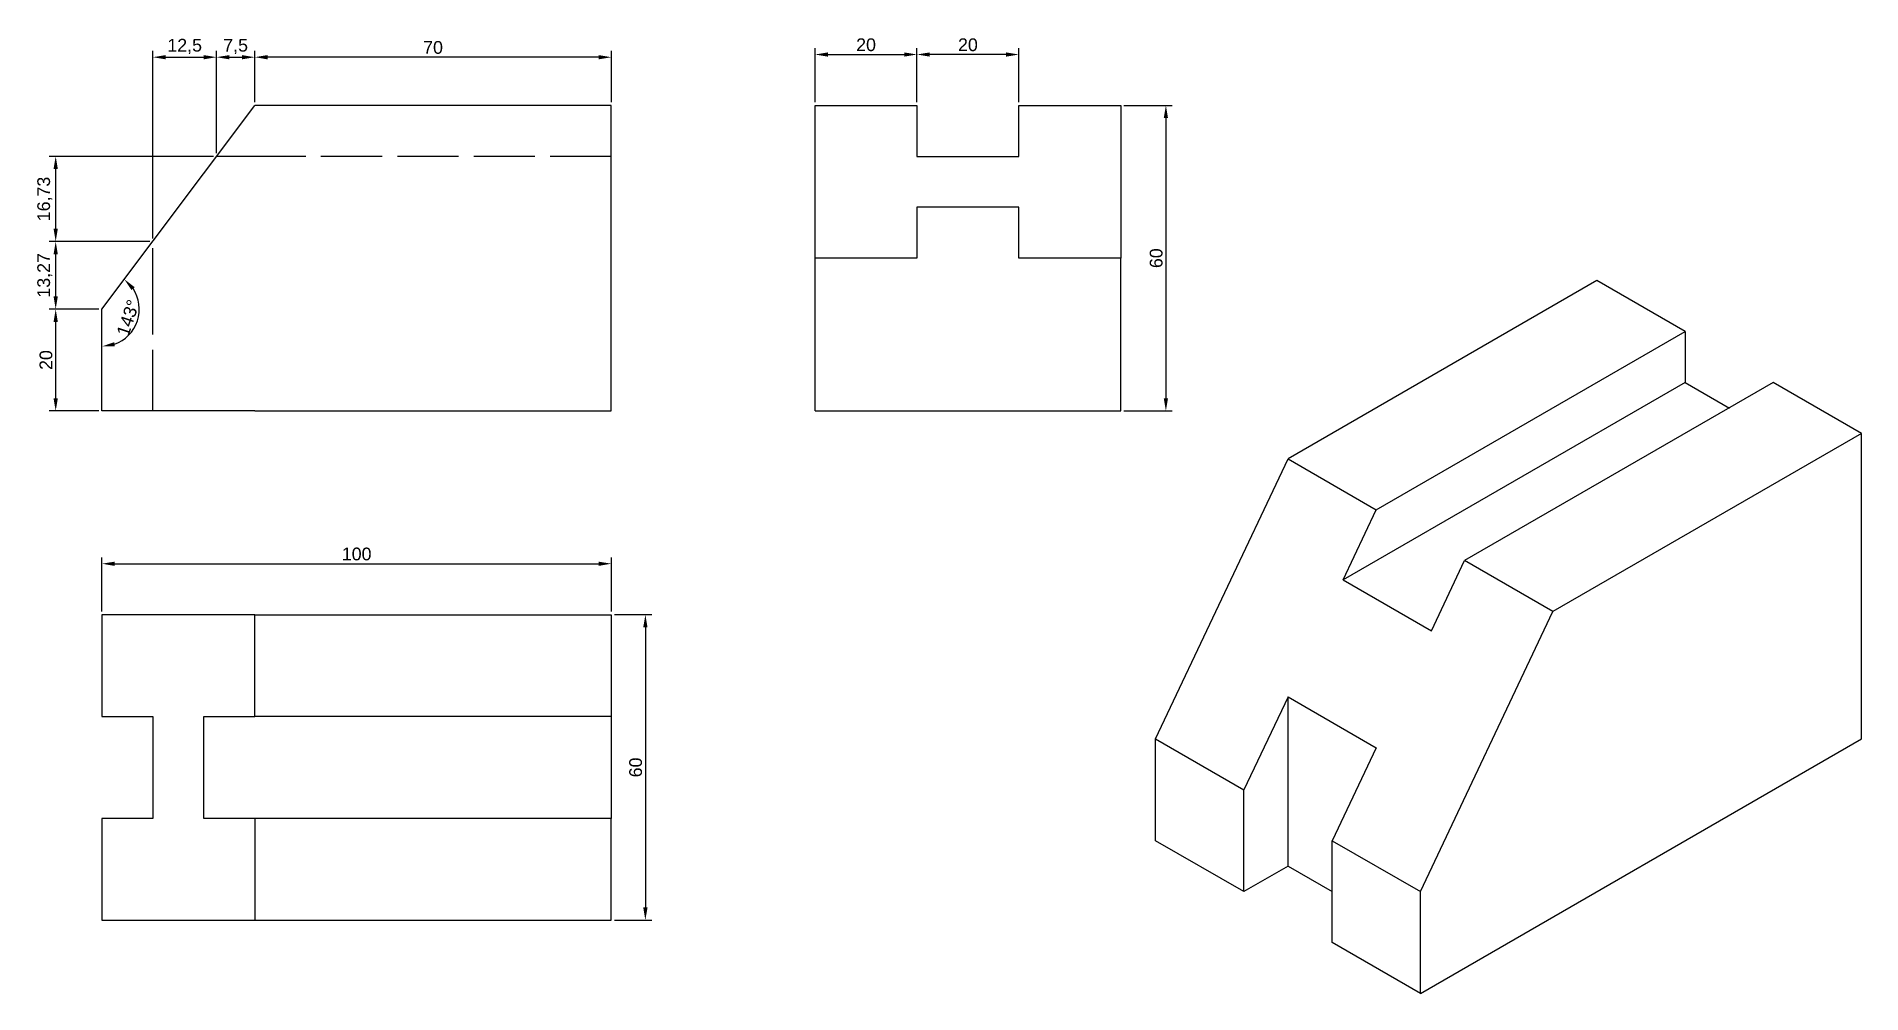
# Model space of a CAD drawing. Header units: millimetres. Extents: x 27 to 432, y 29 to 1603.
# Drawn here: x 27.4 to 385.7, y 1415.5 to 1603.5 of the extents above; entities that cross this region are included whole.
import ezdxf

# ---------------------------------------------------------------- set-up
doc = ezdxf.new("R2010")
doc.units = ezdxf.units.MM
doc.linetypes.add('ACAD_ISO02W100', pattern=[15, 12, -3])
doc.layers.add('traço', color=7, linetype='ACAD_ISO02W100')
doc.styles.get("Standard").update_dxf_attribs({"font": 'arial.ttf'})
doc.dimstyles.new('ISO-25', dxfattribs={"dimtxt": 2.5, "dimasz": 2.5, "dimexe": 1.25, "dimexo": 0.625, "dimtad": 1, "dimtxsty": 'Standard', "dimcen": 2.5, "dimadec": 0, "dimazin": 0, "dimtfac": 1, "dimtmove": 0, "dimatfit": 3, "dimfxl": 1, "dimarcsym": 0})

msp = doc.modelspace()

# ---------------------------------------------------------------- blocks, each defined once
blk = doc.blocks.new('*D63')
at = {"layer": 'Defpoints', "color": 0, "linetype": 'ByBlock', "lineweight": -2, "transparency": 16777216}
for p in [(140.25, 1499.93), (40.25, 1489.93), (140.25, 1489.93)]:
    blk.add_point(p, dxfattribs=at)
at = {"layer": 'traço', "color": 0, "linetype": 'ByBlock', "lineweight": -2, "transparency": 16777216}
for p, q in [((40.25, 1490.55), (40.25, 1501.18)), ((140.25, 1490.55), (140.25, 1501.18)), ((42.75, 1499.93), (137.75, 1499.93))]:
    blk.add_line(p, q, dxfattribs=at)
for points in [[(42.75, 1500.34), (42.75, 1499.51), (40.25, 1499.93)], [(137.75, 1500.34), (137.75, 1499.51), (140.25, 1499.93)]]:
    blk.add_solid(points, dxfattribs=at)
at = {"layer": 'traço', "color": 0, "linetype": 'ByBlock', "lineweight": -2, "transparency": 16777216, "insert": (90.25, 1501.83), "char_height": 2.5, "attachment_point": 5}
blk.add_mtext('100', dxfattribs=at)
blk = doc.blocks.new('*D64')
at = {"layer": 'Defpoints', "color": 0, "linetype": 'ByBlock', "lineweight": -2, "transparency": 16777216}
for p in [(70.25, 1599.4), (70.25, 1589.93), (140.25, 1589.93)]:
    blk.add_point(p, dxfattribs=at)
at = {"layer": 'traço', "color": 0, "linetype": 'ByBlock', "lineweight": -2, "transparency": 16777216}
for p, q in [((70.25, 1590.55), (70.25, 1600.65)), ((137.75, 1599.4), (72.75, 1599.4)), ((140.25, 1590.55), (140.25, 1600.65))]:
    blk.add_line(p, q, dxfattribs=at)
for points in [[(72.75, 1599.81), (72.75, 1598.98), (70.25, 1599.4)], [(137.75, 1599.81), (137.75, 1598.98), (140.25, 1599.4)]]:
    blk.add_solid(points, dxfattribs=at)
at = {"layer": 'traço', "color": 0, "linetype": 'ByBlock', "lineweight": -2, "transparency": 16777216, "insert": (105.25, 1601.3), "char_height": 2.5, "attachment_point": 5}
blk.add_mtext('70', dxfattribs=at)
blk = doc.blocks.new('*D65')
at = {"layer": 'Defpoints', "color": 0, "linetype": 'ByBlock', "lineweight": -2, "transparency": 16777216}
for p in [(70.25, 1599.4), (70.25, 1599.4), (62.74, 1579.93)]:
    blk.add_point(p, dxfattribs=at)
at = {"layer": 'traço', "color": 0, "linetype": 'ByBlock', "lineweight": -2, "transparency": 16777216}
for p, q in [((62.74, 1580.55), (62.74, 1600.65)), ((65.24, 1599.4), (67.75, 1599.4)), ((70.25, 1600.02), (70.25, 1600.65))]:
    blk.add_line(p, q, dxfattribs=at)
for points in [[(65.24, 1599.81), (65.24, 1598.98), (62.74, 1599.4)], [(67.75, 1599.81), (67.75, 1598.98), (70.25, 1599.4)]]:
    blk.add_solid(points, dxfattribs=at)
at = {"layer": 'traço', "color": 0, "linetype": 'ByBlock', "lineweight": -2, "transparency": 16777216, "insert": (66.49, 1601.52), "char_height": 2.5, "attachment_point": 5}
blk.add_mtext('7,5', dxfattribs=at)
blk = doc.blocks.new('*D67')
at = {"layer": 'Defpoints', "color": 0, "linetype": 'ByBlock', "lineweight": -2, "transparency": 16777216}
for p in [(140.25, 1489.93), (140.25, 1429.93), (146.93, 1429.93)]:
    blk.add_point(p, dxfattribs=at)
at = {"layer": 'traço', "color": 0, "linetype": 'ByBlock', "lineweight": -2, "transparency": 16777216}
for p, q in [((140.87, 1489.93), (148.18, 1489.93)), ((146.93, 1487.43), (146.93, 1432.43)), ((140.87, 1429.93), (148.18, 1429.93))]:
    blk.add_line(p, q, dxfattribs=at)
for points in [[(146.51, 1487.43), (147.35, 1487.43), (146.93, 1489.93)], [(146.51, 1432.43), (147.35, 1432.43), (146.93, 1429.93)]]:
    blk.add_solid(points, dxfattribs=at)
at = {"layer": 'traço', "color": 0, "linetype": 'ByBlock', "lineweight": -2, "transparency": 16777216, "insert": (145.03, 1459.93), "char_height": 2.5, "attachment_point": 5, "rotation": 90}
blk.add_mtext('60', dxfattribs=at)
blk = doc.blocks.new('*D68')
at = {"layer": 'Defpoints', "color": 0, "linetype": 'ByBlock', "lineweight": -2, "transparency": 16777216}
for p in [(200.25, 1599.93), (180.25, 1589.93), (200.25, 1589.93)]:
    blk.add_point(p, dxfattribs=at)
at = {"layer": 'traço', "color": 0, "linetype": 'ByBlock', "lineweight": -2, "transparency": 16777216}
for p, q in [((180.25, 1590.55), (180.25, 1601.18)), ((182.75, 1599.93), (197.75, 1599.93)), ((200.25, 1590.55), (200.25, 1601.18))]:
    blk.add_line(p, q, dxfattribs=at)
for points in [[(182.75, 1600.34), (182.75, 1599.51), (180.25, 1599.93)], [(197.75, 1600.34), (197.75, 1599.51), (200.25, 1599.93)]]:
    blk.add_solid(points, dxfattribs=at)
at = {"layer": 'traço', "color": 0, "linetype": 'ByBlock', "lineweight": -2, "transparency": 16777216, "insert": (190.25, 1601.83), "char_height": 2.5, "attachment_point": 5}
blk.add_mtext('20', dxfattribs=at)
blk = doc.blocks.new('*D69')
at = {"layer": 'Defpoints', "color": 0, "linetype": 'ByBlock', "lineweight": -2, "transparency": 16777216}
for p in [(200.25, 1599.93), (200.25, 1599.93), (220.25, 1589.93)]:
    blk.add_point(p, dxfattribs=at)
at = {"layer": 'traço', "color": 0, "linetype": 'ByBlock', "lineweight": -2, "transparency": 16777216}
for p, q in [((200.25, 1600.55), (200.25, 1601.18)), ((217.75, 1599.93), (202.75, 1599.93)), ((220.25, 1590.55), (220.25, 1601.18))]:
    blk.add_line(p, q, dxfattribs=at)
for points in [[(202.75, 1600.34), (202.75, 1599.51), (200.25, 1599.93)], [(217.75, 1600.34), (217.75, 1599.51), (220.25, 1599.93)]]:
    blk.add_solid(points, dxfattribs=at)
at = {"layer": 'traço', "color": 0, "linetype": 'ByBlock', "lineweight": -2, "transparency": 16777216, "insert": (210.25, 1601.83), "char_height": 2.5, "attachment_point": 5}
blk.add_mtext('20', dxfattribs=at)
blk = doc.blocks.new('*D70')
at = {"layer": 'Defpoints', "color": 0, "linetype": 'ByBlock', "lineweight": -2, "transparency": 16777216}
for p in [(240.25, 1589.93), (240.25, 1529.93), (249.11, 1529.93)]:
    blk.add_point(p, dxfattribs=at)
at = {"layer": 'traço', "color": 0, "linetype": 'ByBlock', "lineweight": -2, "transparency": 16777216}
for p, q in [((240.87, 1589.93), (250.36, 1589.93)), ((249.11, 1587.43), (249.11, 1532.43)), ((240.87, 1529.93), (250.36, 1529.93))]:
    blk.add_line(p, q, dxfattribs=at)
for points in [[(248.69, 1587.43), (249.53, 1587.43), (249.11, 1589.93)], [(248.69, 1532.43), (249.53, 1532.43), (249.11, 1529.93)]]:
    blk.add_solid(points, dxfattribs=at)
at = {"layer": 'traço', "color": 0, "linetype": 'ByBlock', "lineweight": -2, "transparency": 16777216, "insert": (247.21, 1559.93), "char_height": 2.5, "attachment_point": 5, "rotation": 90}
blk.add_mtext('60', dxfattribs=at)
blk = doc.blocks.new('*D71')
at = {"layer": 'Defpoints', "color": 0, "linetype": 'ByBlock', "lineweight": -2, "transparency": 16777216}
for p in [(31.17, 1549.93), (40.25, 1549.93), (40.25, 1529.93)]:
    blk.add_point(p, dxfattribs=at)
at = {"layer": 'traço', "color": 0, "linetype": 'ByBlock', "lineweight": -2, "transparency": 16777216}
for p, q in [((39.62, 1549.93), (29.92, 1549.93)), ((31.17, 1532.43), (31.17, 1547.43)), ((39.62, 1529.93), (29.92, 1529.93))]:
    blk.add_line(p, q, dxfattribs=at)
for points in [[(30.75, 1547.43), (31.59, 1547.43), (31.17, 1549.93)], [(30.75, 1532.43), (31.59, 1532.43), (31.17, 1529.93)]]:
    blk.add_solid(points, dxfattribs=at)
at = {"layer": 'traço', "color": 0, "linetype": 'ByBlock', "lineweight": -2, "transparency": 16777216, "insert": (29.27, 1539.93), "char_height": 2.5, "attachment_point": 5, "rotation": 90}
blk.add_mtext('20', dxfattribs=at)
blk = doc.blocks.new('*D72')
at = {"layer": 'Defpoints', "color": 0, "linetype": 'ByBlock', "lineweight": -2, "transparency": 16777216}
for p in [(62.74, 1599.4), (62.74, 1579.93), (50.25, 1563.2)]:
    blk.add_point(p, dxfattribs=at)
at = {"layer": 'traço', "color": 0, "linetype": 'ByBlock', "lineweight": -2, "transparency": 16777216}
for p, q in [((50.25, 1563.82), (50.25, 1600.65)), ((52.75, 1599.4), (60.24, 1599.4)), ((62.74, 1580.55), (62.74, 1600.65))]:
    blk.add_line(p, q, dxfattribs=at)
for points in [[(52.75, 1599.81), (52.75, 1598.98), (50.25, 1599.4)], [(60.24, 1599.81), (60.24, 1598.98), (62.74, 1599.4)]]:
    blk.add_solid(points, dxfattribs=at)
at = {"layer": 'traço', "color": 0, "linetype": 'ByBlock', "lineweight": -2, "transparency": 16777216, "insert": (56.49, 1601.52), "char_height": 2.5, "attachment_point": 5}
blk.add_mtext('12,5', dxfattribs=at)
blk = doc.blocks.new('*D73')
at = {"layer": 'Defpoints', "color": 0, "linetype": 'ByBlock', "lineweight": -2, "transparency": 16777216}
for p in [(31.17, 1563.2), (50.25, 1563.2), (40.25, 1549.93)]:
    blk.add_point(p, dxfattribs=at)
at = {"layer": 'traço', "color": 0, "linetype": 'ByBlock', "lineweight": -2, "transparency": 16777216}
for p, q in [((49.62, 1563.2), (29.92, 1563.2)), ((31.17, 1552.43), (31.17, 1560.7)), ((39.62, 1549.93), (29.92, 1549.93))]:
    blk.add_line(p, q, dxfattribs=at)
for points in [[(30.75, 1560.7), (31.59, 1560.7), (31.17, 1563.2)], [(30.75, 1552.43), (31.59, 1552.43), (31.17, 1549.93)]]:
    blk.add_solid(points, dxfattribs=at)
at = {"layer": 'traço', "color": 0, "linetype": 'ByBlock', "lineweight": -2, "transparency": 16777216, "insert": (29.04, 1556.56), "char_height": 2.5, "attachment_point": 5, "rotation": 90}
blk.add_mtext('13,27', dxfattribs=at)
blk = doc.blocks.new('*D74')
at = {"layer": 'Defpoints', "color": 0, "linetype": 'ByBlock', "lineweight": -2, "transparency": 16777216}
for p in [(31.17, 1579.93), (62.74, 1579.93), (31.17, 1563.2)]:
    blk.add_point(p, dxfattribs=at)
at = {"layer": 'traço', "color": 0, "linetype": 'ByBlock', "lineweight": -2, "transparency": 16777216}
for p, q in [((62.12, 1579.93), (29.92, 1579.93)), ((31.17, 1565.7), (31.17, 1577.43)), ((30.54, 1563.2), (29.92, 1563.2))]:
    blk.add_line(p, q, dxfattribs=at)
for points in [[(30.75, 1577.43), (31.59, 1577.43), (31.17, 1579.93)], [(30.75, 1565.7), (31.59, 1565.7), (31.17, 1563.2)]]:
    blk.add_solid(points, dxfattribs=at)
at = {"layer": 'traço', "color": 0, "linetype": 'ByBlock', "lineweight": -2, "transparency": 16777216, "insert": (29.04, 1571.56), "char_height": 2.5, "attachment_point": 5, "rotation": 90}
blk.add_mtext('16,73', dxfattribs=at)
blk = doc.blocks.new('*D75')
at = {"layer": 'Defpoints', "color": 0, "linetype": 'ByBlock', "lineweight": -2, "transparency": 16777216}
for p in [(70.25, 1589.93), (40.25, 1549.93), (40.25, 1549.93), (45.67, 1545), (40.25, 1529.93)]:
    blk.add_point(p, dxfattribs=at)
at = {"layer": 'traço', "color": 0, "linetype": 'ByBlock', "lineweight": -2, "transparency": 16777216}
blk.add_arc((40.25, 1549.93), 7.33, 289.6489, 33.4812, dxfattribs=at)
for points in [[(46.05, 1553.68), (46.66, 1554.25), (44.64, 1555.79)], [(42.78, 1542.62), (42.64, 1543.44), (40.25, 1542.6)]]:
    blk.add_solid(points, dxfattribs=at)
at = {"layer": 'traço', "color": 0, "linetype": 'ByBlock', "lineweight": -2, "transparency": 16777216, "insert": (45.39, 1548.21), "char_height": 2.5, "attachment_point": 5, "rotation": 71.5651}
blk.add_mtext('143°', dxfattribs=at)

# ---------------------------------------------------------------- dimensions: what is measured, and where the dimension line sits
at = {"layer": 'traço', "color": 5, "linetype": 'ByBlock', "lineweight": -2}
for base, p1, p2, picture, middle in [((62.742, 1599.397), (50.246, 1563.2), (62.742, 1579.926), '*D72', (56.494, 1601.525)), ((70.246, 1599.397), (62.742, 1579.926), (70.246, 1599.397), '*D65', (66.494, 1601.52)), ((70.246, 1599.397), (140.246, 1589.926), (70.246, 1589.926), '*D64', (105.246, 1601.299)), ((200.246, 1599.926), (180.246, 1589.926), (200.246, 1589.926), '*D68', (190.246, 1601.827)), ((200.246, 1599.926), (220.246, 1589.926), (200.246, 1599.926), '*D69', (210.246, 1601.827)), ((140.246, 1499.926), (40.246, 1489.926), (140.246, 1489.926), '*D63', (90.246, 1501.827))]:
    dim = msp.add_linear_dim(base=base, p1=p1, p2=p2, dimstyle='ISO-25', dxfattribs=at)
    dim.commit()
    dim.dimension.update_dxf_attribs({"geometry": picture, "text_midpoint": middle})
dim = msp.add_angular_dim_2l(base=(45.665, 1544.996), line1=((40.246, 1529.926), (40.246, 1549.926)), line2=((40.246, 1549.926), (70.246, 1589.926)), dimstyle='ISO-25', dxfattribs=at)
dim.commit()
dim.dimension.update_dxf_attribs({"geometry": '*D75', "text_midpoint": (45.391, 1548.21)})
for base, p1, p2, picture, middle in [((249.11, 1529.926), (240.246, 1589.926), (240.246, 1529.926), '*D70', (247.208, 1559.926)), ((31.17, 1579.926), (31.17, 1563.2), (62.742, 1579.926), '*D74', (29.042, 1571.563)), ((31.17, 1563.2), (40.246, 1549.926), (50.246, 1563.2), '*D73', (29.042, 1556.563)), ((31.17, 1549.926), (40.246, 1529.926), (40.246, 1549.926), '*D71', (29.268, 1539.926)), ((146.929, 1429.926), (140.246, 1489.926), (140.246, 1429.926), '*D67', (145.028, 1459.926))]:
    dim = msp.add_linear_dim(base=base, p1=p1, p2=p2, angle=90, dimstyle='ISO-25', dxfattribs=at)
    dim.commit()
    dim.dimension.update_dxf_attribs({"geometry": picture, "text_midpoint": middle})

# ---------------------------------------------------------------- linework, layer by layer
at = {"layer": 'Defpoints', "color": 0, "linetype": 'ByBlock', "lineweight": -2}
for p, q in [((40.246, 1549.926), (70.246, 1589.926)), ((140.246, 1589.926), (70.246, 1589.926)), ((140.246, 1529.926), (140.246, 1589.926)), ((180.246, 1529.926), (180.246, 1589.926)), ((333.706, 1555.534), (273.084, 1520.534)), ((351.026, 1545.534), (333.706, 1555.534)), ((40.246, 1529.926), (40.246, 1549.926)), ((290.404, 1510.534), (351.026, 1545.534)), ((351.026, 1545.534), (351.026, 1535.534)), ((351.026, 1535.534), (283.909, 1496.784)), ((368.347, 1535.534), (307.725, 1500.534)), ((351.026, 1535.534), (359.782, 1530.478)), ((385.667, 1525.534), (368.347, 1535.534)), ((70.246, 1529.926), (40.246, 1529.926)), ((70.246, 1529.926), (140.246, 1529.926)), ((385.667, 1525.534), (325.045, 1490.534)), ((385.667, 1465.534), (385.667, 1525.534)), ((247.103, 1465.534), (273.084, 1520.534)), ((273.084, 1520.534), (290.404, 1510.534)), ((283.909, 1496.784), (290.404, 1510.534)), ((301.23, 1486.784), (307.725, 1500.534)), ((325.045, 1490.534), (307.725, 1500.534)), ((283.909, 1496.784), (301.23, 1486.784)), ((299.065, 1435.534), (325.045, 1490.534)), ((70.246, 1489.926), (40.246, 1489.926)), ((40.246, 1489.926), (40.246, 1469.926)), ((70.246, 1469.926), (70.246, 1489.926)), ((70.246, 1489.926), (140.246, 1489.926)), ((140.246, 1489.926), (140.246, 1469.926)), ((273.084, 1473.804), (264.424, 1455.534)), ((273.084, 1440.534), (273.084, 1473.804)), ((273.084, 1473.804), (290.404, 1463.804)), ((40.246, 1469.926), (50.246, 1469.926)), ((50.246, 1469.926), (50.246, 1449.926)), ((60.246, 1449.926), (60.246, 1469.926)), ((60.246, 1469.926), (70.246, 1469.926)), ((140.246, 1469.926), (70.246, 1469.926)), ((140.246, 1469.926), (140.246, 1449.926)), ((247.103, 1445.534), (247.103, 1465.534)), ((247.103, 1465.534), (264.424, 1455.534)), ((299.065, 1415.534), (385.667, 1465.534)), ((290.404, 1463.804), (281.744, 1445.534)), ((264.424, 1435.534), (264.424, 1455.534)), ((50.246, 1449.926), (40.246, 1449.926)), ((40.246, 1449.926), (40.246, 1429.926)), ((70.246, 1449.926), (60.246, 1449.926)), ((140.246, 1449.926), (70.246, 1449.926)), ((70.246, 1449.926), (70.246, 1429.926)), ((140.246, 1429.926), (140.246, 1449.926)), ((264.424, 1435.534), (247.103, 1445.534)), ((281.744, 1425.534), (281.744, 1445.534)), ((281.744, 1445.534), (299.065, 1435.534)), ((273.084, 1440.534), (264.424, 1435.534)), ((273.084, 1440.534), (281.744, 1435.534)), ((299.065, 1415.534), (299.065, 1435.534)), ((40.246, 1429.926), (140.246, 1429.926)), ((299.065, 1415.534), (281.744, 1425.534))]:
    msp.add_line(p, q, dxfattribs=at)
at = {"layer": 'traço', "color": 0, "linetype": 'ByBlock', "lineweight": -2}
for p, q in [((180.246, 1589.926), (200.246, 1589.926)), ((200.246, 1589.926), (200.246, 1579.926)), ((220.246, 1579.926), (220.246, 1589.926)), ((220.246, 1589.926), (240.246, 1589.926)), ((240.246, 1589.926), (240.246, 1559.926)), ((200.246, 1579.926), (220.246, 1579.926)), ((220.246, 1569.926), (200.246, 1569.926)), ((200.246, 1569.926), (200.246, 1559.926)), ((220.246, 1559.926), (220.246, 1569.926)), ((50.246, 1563.2), (50.246, 1563.259)), ((200.246, 1559.926), (180.246, 1559.926)), ((240.246, 1559.926), (220.246, 1559.926)), ((240.246, 1529.926), (240.246, 1559.926)), ((180.246, 1529.926), (240.246, 1529.926))]:
    msp.add_line(p, q, dxfattribs=at)
at = {"layer": 'traço', "color": 0, "linetype": 'ACAD_ISO02W100', "lineweight": -2}
for p, q in [((70.246, 1579.926), (62.742, 1579.926)), ((140.246, 1579.926), (70.246, 1579.926))]:
    msp.add_line(p, q, dxfattribs=at)
at = {"layer": 'traço', "color": 0, "linetype": 'ACAD_ISO02W100', "lineweight": -3}
for p, q in [((50.246, 1549.926), (50.246, 1563.2)), ((50.246, 1529.926), (50.246, 1549.926))]:
    msp.add_line(p, q, dxfattribs=at)

msp.set_redraw_order([(e.dxf.handle, doc.entitydb.next_handle()) for e in msp.query("TEXT MTEXT ATTDEF DIMENSION ARC_DIMENSION")])  # texts and dimensions are drawn at this point

doc.saveas('drawing.dxf')
